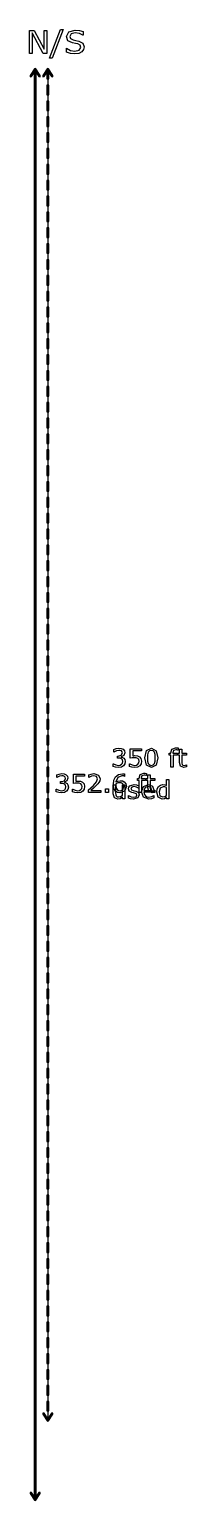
# Model space of a CAD drawing. Header units: inches. Extents: x -33163 to 19162, y -8858 to 30669.
# Drawn here: x 18602 to 19067, y 25895 to 30234 of the extents above; entities that cross this region are included whole.
import ezdxf

# ---------------------------------------------------------------- set-up
doc = ezdxf.new("R2010")
doc.units = ezdxf.units.IN
doc.layers.add('Layer 1', color=7, linetype='Continuous')

msp = doc.modelspace()

# ---------------------------------------------------------------- linework, layer by layer
at = {"layer": 'Layer 1', "color": 7}
for points in [[(18653.79971, 30162.9429), (18642.60927, 30162.9429), (18610.3626, 30223.78229), (18610.3626, 30162.9429), (18601.9127, 30162.9429), (18601.9127, 30230.9533), (18615.93495, 30230.9533), (18645.3498, 30175.41223), (18645.3498, 30230.9533), (18653.79971, 30230.9533), (18653.79971, 30162.9429)], [(18702.03274, 30234.01355), (18669.28367, 30149.05765), (18661.3818, 30149.05765), (18693.99393, 30234.01355), (18702.03274, 30234.01355)], [(18763.78558, 30182.35485), (18761.91295, 30174.49873), (18756.75164, 30167.92149), (18748.21044, 30163.35397), (18736.51758, 30161.70965), (18723.27172, 30163.07993), (18711.35053, 30167.14503), (18711.35053, 30178.47247), (18711.99035, 30178.47247), (18723.91164, 30171.84956), (18736.60933, 30169.52013), (18749.67251, 30172.67173), (18754.37696, 30181.07596), (18752.13896, 30187.74455), (18745.42463, 30191.07883), (18737.97964, 30192.58611), (18729.52963, 30194.09339), (18716.1012, 30200.62495), (18711.76203, 30212.72888), (18718.97876, 30226.70549), (18737.29447, 30232.18652), (18750.4489, 30230.81627), (18761.04562, 30227.43631), (18761.04562, 30216.7483), (18760.40581, 30216.7483), (18750.17455, 30222.18365), (18737.24843, 30224.37607), (18725.55557, 30221.36151), (18721.17076, 30213.5967), (18723.36322, 30206.92811), (18731.08227, 30203.22844), (18739.39514, 30201.67548), (18748.53016, 30199.80281), (18759.94902, 30193.728), (18763.78569, 30182.35485), (18763.78558, 30182.35485)], [(18617.13164, 30117.54173), (18604.03201, 30097.88314), (18604.72609, 30094.4849), (18608.12433, 30095.16092), (18619.1779, 30111.73187), (18630.23131, 30095.16089), (18633.62954, 30094.48483), (18634.32363, 30097.88307), (18621.22396, 30117.54169), (18619.17773, 30118.63967), (18617.13146, 30117.54169), (18617.13164, 30117.54173)], [(18619.1779, 30116.17148), (18619.1779, 25897.38932)], [(18654.54877, 30117.54173), (18641.44914, 30097.88314), (18642.14323, 30094.4849), (18645.54146, 30095.16092), (18656.59504, 30111.73187), (18667.64844, 30095.16089), (18671.04668, 30094.48483), (18671.74076, 30097.88307), (18658.64109, 30117.54169), (18656.59486, 30118.63967), (18654.5486, 30117.54169), (18654.54877, 30117.54173)], [(18653.32468, 30116.17148), (18653.32468, 30088.10863), (18659.8654, 30088.10863), (18659.8654, 30116.17148), (18653.32468, 30116.17148)], [(18656.59504, 30116.17148), (18656.59504, 26131.24642)], [(18653.32468, 30069.40006), (18653.32468, 30041.33721), (18659.8654, 30041.33721), (18659.8654, 30069.40006), (18653.32468, 30069.40006)], [(18653.32468, 30022.62864), (18653.32468, 29994.56578), (18659.8654, 29994.56578), (18659.8654, 30022.62864), (18653.32468, 30022.62864)], [(18653.32468, 29975.85722), (18653.32468, 29947.79436), (18659.8654, 29947.79436), (18659.8654, 29975.85722), (18653.32468, 29975.85722)], [(18653.32468, 29929.0858), (18653.32468, 29901.02294), (18659.8654, 29901.02294), (18659.8654, 29929.0858), (18653.32468, 29929.0858)], [(18653.32468, 29882.31437), (18653.32468, 29854.25152), (18659.8654, 29854.25152), (18659.8654, 29882.31437), (18653.32468, 29882.31437)], [(18653.32468, 29835.54295), (18653.32468, 29807.4801), (18659.8654, 29807.4801), (18659.8654, 29835.54295), (18653.32468, 29835.54295)], [(18653.32468, 29788.77153), (18653.32468, 29760.70868), (18659.8654, 29760.70868), (18659.8654, 29788.77153), (18653.32468, 29788.77153)], [(18653.32468, 29742.00011), (18653.32468, 29713.93726), (18659.8654, 29713.93726), (18659.8654, 29742.00011), (18653.32468, 29742.00011)], [(18653.32468, 29695.22869), (18653.32468, 29667.16584), (18659.8654, 29667.16584), (18659.8654, 29695.22869), (18653.32468, 29695.22869)], [(18653.32468, 29648.45727), (18653.32468, 29620.39442), (18659.8654, 29620.39442), (18659.8654, 29648.45727), (18653.32468, 29648.45727)], [(18653.32468, 29601.68585), (18653.32468, 29573.623), (18659.8654, 29573.623), (18659.8654, 29601.68585), (18653.32468, 29601.68585)], [(18653.32468, 29554.91443), (18653.32468, 29526.85158), (18659.8654, 29526.85158), (18659.8654, 29554.91443), (18653.32468, 29554.91443)], [(18653.32468, 29508.14301), (18653.32468, 29480.08015), (18659.8654, 29480.08015), (18659.8654, 29508.14301), (18653.32468, 29508.14301)], [(18653.32468, 29461.37159), (18653.32468, 29433.30873), (18659.8654, 29433.30873), (18659.8654, 29461.37159), (18653.32468, 29461.37159)], [(18653.32468, 29414.60017), (18653.32468, 29386.53731), (18659.8654, 29386.53731), (18659.8654, 29414.60017), (18653.32468, 29414.60017)], [(18653.32468, 29367.82874), (18653.32468, 29339.76589), (18659.8654, 29339.76589), (18659.8654, 29367.82874), (18653.32468, 29367.82874)], [(18653.32468, 29321.05732), (18653.32468, 29292.99447), (18659.8654, 29292.99447), (18659.8654, 29321.05732), (18653.32468, 29321.05732)], [(18653.32468, 29274.2859), (18653.32468, 29246.22305), (18659.8654, 29246.22305), (18659.8654, 29274.2859), (18653.32468, 29274.2859)], [(18653.32468, 29227.51448), (18653.32468, 29199.45163), (18659.8654, 29199.45163), (18659.8654, 29227.51448), (18653.32468, 29227.51448)], [(18653.32468, 29180.74306), (18653.32468, 29152.68021), (18659.8654, 29152.68021), (18659.8654, 29180.74306), (18653.32468, 29180.74306)], [(18653.32468, 29133.97164), (18653.32468, 29105.90879), (18659.8654, 29105.90879), (18659.8654, 29133.97164), (18653.32468, 29133.97164)], [(18653.32468, 29087.20022), (18653.32468, 29059.13737), (18659.8654, 29059.13737), (18659.8654, 29087.20022), (18653.32468, 29087.20022)], [(18653.32468, 29040.4288), (18653.32468, 29012.36595), (18659.8654, 29012.36595), (18659.8654, 29040.4288), (18653.32468, 29040.4288)], [(18653.32468, 28993.65738), (18653.32468, 28965.59452), (18659.8654, 28965.59452), (18659.8654, 28993.65738), (18653.32468, 28993.65738)], [(18653.32468, 28946.88596), (18653.32468, 28918.8231), (18659.8654, 28918.8231), (18659.8654, 28946.88596), (18653.32468, 28946.88596)], [(18653.32468, 28900.11454), (18653.32468, 28872.05168), (18659.8654, 28872.05168), (18659.8654, 28900.11454), (18653.32468, 28900.11454)], [(18653.32468, 28853.34311), (18653.32468, 28825.28026), (18659.8654, 28825.28026), (18659.8654, 28853.34311), (18653.32468, 28853.34311)], [(18653.32468, 28806.57169), (18653.32468, 28778.50884), (18659.8654, 28778.50884), (18659.8654, 28806.57169), (18653.32468, 28806.57169)], [(18653.32468, 28759.80027), (18653.32468, 28731.73742), (18659.8654, 28731.73742), (18659.8654, 28759.80027), (18653.32468, 28759.80027)], [(18653.32468, 28713.02885), (18653.32468, 28684.966), (18659.8654, 28684.966), (18659.8654, 28713.02885), (18653.32468, 28713.02885)], [(18653.32468, 28666.25743), (18653.32468, 28638.19458), (18659.8654, 28638.19458), (18659.8654, 28666.25743), (18653.32468, 28666.25743)], [(18653.32468, 28619.48601), (18653.32468, 28591.42316), (18659.8654, 28591.42316), (18659.8654, 28619.48601), (18653.32468, 28619.48601)], [(18653.32468, 28572.71459), (18653.32468, 28544.65174), (18659.8654, 28544.65174), (18659.8654, 28572.71459), (18653.32468, 28572.71459)], [(18653.32468, 28525.94317), (18653.32468, 28497.88032), (18659.8654, 28497.88032), (18659.8654, 28525.94317), (18653.32468, 28525.94317)], [(18653.32468, 28479.17175), (18653.32468, 28451.1089), (18659.8654, 28451.1089), (18659.8654, 28479.17175), (18653.32468, 28479.17175)], [(18653.32468, 28432.40033), (18653.32468, 28404.33747), (18659.8654, 28404.33747), (18659.8654, 28432.40033), (18653.32468, 28432.40033)], [(18653.32468, 28385.62891), (18653.32468, 28357.56605), (18659.8654, 28357.56605), (18659.8654, 28385.62891), (18653.32468, 28385.62891)], [(18653.32468, 28338.85749), (18653.32468, 28310.79463), (18659.8654, 28310.79463), (18659.8654, 28338.85749), (18653.32468, 28338.85749)], [(18653.32468, 28292.08606), (18653.32468, 28264.02321), (18659.8654, 28264.02321), (18659.8654, 28292.08606), (18653.32468, 28292.08606)], [(18653.32468, 28245.31464), (18653.32468, 28217.25179), (18659.8654, 28217.25179), (18659.8654, 28245.31464), (18653.32468, 28245.31464)], [(18653.32468, 28198.54322), (18653.32468, 28170.48037), (18659.8654, 28170.48037), (18659.8654, 28198.54322), (18653.32468, 28198.54322)], [(18653.32468, 28151.7718), (18653.32468, 28123.70895), (18659.8654, 28123.70895), (18659.8654, 28151.7718), (18653.32468, 28151.7718)], [(18653.32468, 28105.00038), (18653.32468, 28076.93753), (18659.8654, 28076.93753), (18659.8654, 28105.00038), (18653.32468, 28105.00038)], [(18881.60944, 28084.42826), (18884.4961, 28080.48195), (18885.62879, 28074.34323), (18884.27682, 28067.5102), (18880.47664, 28062.10219), (18874.00908, 28058.302), (18865.89716, 28057.09626), (18856.98131, 28058.19237), (18849.7829, 28060.53095), (18849.7829, 28068.16787), (18850.33107, 28068.16787), (18857.63909, 28064.76967), (18865.75093, 28063.4177), (18870.64736, 28064.18473), (18874.84946, 28066.45026), (18877.33427, 28069.99458), (18878.17426, 28074.89101), (18877.22425, 28079.71433), (18874.66643, 28082.7471), (18870.68353, 28084.28186), (18865.64102, 28084.72057), (18862.35235, 28084.72057), (18862.35235, 28090.78626), (18864.91016, 28090.78626), (18873.75286, 28093.08825), (18877.07805, 28099.88479), (18876.23802, 28103.31951), (18873.89944, 28105.76772), (18870.53773, 28107.0832), (18866.48179, 28107.44895), (18859.10069, 28106.20662), (18851.71953, 28102.69875), (18851.35375, 28102.69875), (18851.35375, 28110.3356), (18858.25985, 28112.67418), (18866.66411, 28113.77039), (18873.67982, 28113.03982), (18879.16088, 28110.70124), (18883.14374, 28106.46255), (18884.49571, 28100.65269), (18881.28019, 28092.72346), (18873.75286, 28088.48484), (18873.75286, 28087.97315), (18877.77232, 28086.73081), (18881.60906, 28084.42872), (18881.60944, 28084.42826)], [(18933.53302, 28075.51248), (18932.14446, 28068.24095), (18928.34431, 28062.3945), (18922.05942, 28058.44823), (18913.65516, 28057.09626), (18905.06822, 28058.04628), (18898.08907, 28060.27523), (18898.08907, 28067.98519), (18898.60076, 28067.98519), (18905.61646, 28064.73308), (18913.50914, 28063.4177), (18918.51517, 28064.14824), (18922.86343, 28066.70609), (18925.27516, 28070.46968), (18926.11515, 28075.54879), (18925.12858, 28080.2991), (18922.46109, 28083.40499), (18917.82052, 28085.34162), (18911.75484, 28085.92624), (18905.54303, 28085.48753), (18900.42747, 28084.61104), (18900.42747, 28112.63741), (18933.16745, 28112.63741), (18933.16745, 28106.24282), (18907.47966, 28106.24282), (18907.47966, 28091.77294), (18910.69518, 28091.99186), (18913.54535, 28092.06667), (18921.2918, 28091.29965), (18927.39408, 28088.66875), (18931.92501, 28083.48001), (18933.53284, 28075.51428), (18933.53302, 28075.51248)], [(18981.47373, 28085.45143), (18976.86965, 28063.92929), (18962.65552, 28057.09626), (18948.33177, 28064.03882), (18943.83732, 28085.37828), (18948.40485, 28106.79089), (18962.65552, 28113.73345), (18976.94269, 28106.68125), (18981.47373, 28085.45143), (18981.47373, 28085.45143)], [(18971.86362, 28068.86217), (18973.58105, 28075.80483), (18974.05625, 28085.45143), (18973.58105, 28095.09803), (18971.82713, 28102.04058), (18968.31926, 28106.27931), (18962.65552, 28107.70432), (18956.9552, 28106.27931), (18953.41088, 28101.96754), (18951.69344, 28094.91535), (18951.25473, 28085.37828), (18951.65696, 28075.84132), (18953.37428, 28068.9718), (18956.77252, 28064.62344), (18962.65552, 28063.12535), (18968.35575, 28064.5504), (18971.86362, 28068.86217), (18971.86362, 28068.86217)], [(19041.4361, 28108.43517), (19041.07032, 28108.43517), (19038.11063, 28109.09277), (19034.89511, 28109.45855), (19028.46403, 28107.48544), (19026.49084, 28100.43314), (19026.49084, 28099.04461), (19038.87797, 28099.04461), (19038.87797, 28093.27124), (19026.71011, 28093.27124), (19026.71011, 28058.22896), (19019.8405, 28058.22896), (19019.8405, 28093.27096), (19015.19993, 28093.27096), (19015.19993, 28099.04433), (19019.8405, 28099.04433), (19019.8405, 28100.3963), (19023.458, 28111.54109), (19033.9085, 28115.45088), (19038.03748, 28115.23199), (19041.43571, 28114.72034), (19041.4361, 28108.43517)], [(19066.9777, 28058.59435), (19062.73908, 28057.75432), (19058.68307, 28057.42506), (19049.18266, 28060.78681), (19045.93055, 28071.56611), (19045.93055, 28093.27096), (19041.28998, 28093.27096), (19041.28998, 28099.04433), (19045.93055, 28099.04433), (19045.93055, 28110.77375), (19052.80013, 28110.77375), (19052.80013, 28099.04433), (19066.9777, 28099.04433), (19066.9777, 28093.27096), (19052.80013, 28093.27096), (19052.80013, 28074.67203), (19052.94608, 28069.62951), (19053.96925, 28066.26783), (19056.1616, 28064.11197), (19060.47337, 28063.45437), (19063.98123, 28063.92957), (19066.61213, 28064.76957), (19066.97787, 28064.76957), (19066.9777, 28058.59435)], [(18653.32468, 28058.22896), (18653.32468, 28030.16611), (18659.8654, 28030.16611), (18659.8654, 28058.22896), (18653.32468, 28058.22896)], [(18713.23233, 28009.59399), (18716.11898, 28005.64768), (18717.25168, 27999.50895), (18715.89971, 27992.67593), (18712.09953, 27987.26791), (18705.63196, 27983.46773), (18697.52005, 27982.26199), (18688.6042, 27983.35809), (18681.40578, 27985.69667), (18681.40578, 27993.3336), (18681.95396, 27993.3336), (18689.26197, 27989.9354), (18697.37382, 27988.58343), (18702.27025, 27989.35045), (18706.47235, 27991.61599), (18708.95715, 27995.16031), (18709.79715, 28000.05674), (18708.84713, 28004.88006), (18706.28931, 28007.91283), (18702.30642, 28009.44758), (18697.2639, 28009.8863), (18693.97523, 28009.8863), (18693.97523, 28015.95199), (18696.53305, 28015.95199), (18705.37575, 28018.25397), (18708.70094, 28025.05051), (18707.86091, 28028.48523), (18705.52233, 28030.93345), (18702.16061, 28032.24893), (18698.10467, 28032.61468), (18690.72358, 28031.37234), (18683.34241, 28027.86447), (18682.97663, 28027.86447), (18682.97663, 28035.50133), (18689.88273, 28037.83991), (18698.287, 28038.93612), (18705.3027, 28038.20555), (18710.78376, 28035.86697), (18714.76662, 28031.62828), (18716.11859, 28025.81842), (18712.90307, 28017.88918), (18705.37575, 28013.65056), (18705.37575, 28013.13887), (18709.3952, 28011.89654), (18713.23194, 28009.59445), (18713.23233, 28009.59399)], [(18765.1559, 28000.67821), (18763.76734, 27993.40668), (18759.96719, 27987.56023), (18753.68231, 27983.61396), (18745.27804, 27982.26199), (18736.6911, 27983.21201), (18729.71195, 27985.44095), (18729.71195, 27993.15092), (18730.22364, 27993.15092), (18737.23935, 27989.89881), (18745.13203, 27988.58343), (18750.13806, 27989.31397), (18754.48631, 27991.87182), (18756.89804, 27995.63541), (18757.73804, 28000.71452), (18756.75146, 28005.46483), (18754.08397, 28008.57071), (18749.44341, 28010.50734), (18743.37772, 28011.09197), (18737.16592, 28010.65325), (18732.05036, 28009.77677), (18732.05036, 28037.80314), (18764.79033, 28037.80314), (18764.79033, 28031.40855), (18739.10255, 28031.40855), (18739.10255, 28016.93867), (18742.31807, 28017.15758), (18745.16823, 28017.2324), (18752.91469, 28016.46537), (18759.01696, 28013.83448), (18763.54789, 28008.64573), (18765.15573, 28000.68001), (18765.1559, 28000.67821)], [(18813.16966, 27983.39469), (18776.33718, 27983.39469), (18776.33718, 27991.03161), (18784.01059, 27997.60881), (18791.20897, 28004.14952), (18800.81912, 28014.92882), (18803.41342, 28023.58891), (18800.59985, 28030.2027), (18792.81681, 28032.61432), (18785.61839, 28031.44503), (18778.05454, 28027.86412), (18777.68876, 28027.86412), (18777.68876, 28035.53753), (18784.59487, 28037.87611), (18792.99913, 28038.93576), (18806.11701, 28034.87982), (18810.86732, 28023.9543), (18810.06377, 28018.14437), (18807.76178, 28013.06537), (18804.40003, 28008.60737), (18799.75947, 28003.74754), (18791.68411, 27996.2934), (18783.90096, 27989.64309), (18813.16966, 27989.64309), (18813.16966, 27983.39469)], [(18888.77127, 28001.0436), (18883.29021, 27987.48718), (18869.91658, 27982.26199), (18862.60856, 27983.50432), (18856.7986, 27987.19487), (18851.9388, 27995.23374), (18850.25792, 28007.292), (18851.79268, 28020.11756), (18856.76211, 28030.05647), (18865.05674, 28036.48755), (18876.89573, 28038.82613), (18880.51323, 28038.6437), (18883.473, 28037.9861), (18883.473, 28031.00688), (18883.10725, 28031.00688), (18880.00137, 28032.03005), (18875.79923, 28032.5417), (18863.26599, 28027.60875), (18857.82148, 28014.34465), (18863.85061, 28017.15833), (18870.75668, 28018.14483), (18876.85889, 28017.48723), (18882.30342, 28014.92938), (18887.12671, 28009.3022), (18888.77099, 28001.04417), (18888.77127, 28001.0436)], [(18947.85678, 28033.60136), (18947.49103, 28033.60136), (18944.53123, 28034.25899), (18941.31567, 28034.62474), (18934.88463, 28032.65162), (18932.91144, 28025.59936), (18932.91144, 28024.2108), (18945.29857, 28024.2108), (18945.29857, 28018.43743), (18933.13107, 28018.43743), (18933.13107, 27983.39469), (18926.26145, 27983.39469), (18926.26145, 28018.43669), (18921.62088, 28018.43669), (18921.62088, 28024.21006), (18926.26145, 28024.21006), (18926.26145, 28025.56203), (18929.87896, 28036.70682), (18940.32945, 28040.6166), (18944.45854, 28040.39772), (18947.85678, 28039.88607), (18947.85678, 28033.60136)], [(18973.39837, 27983.76054), (18969.15964, 27982.92051), (18965.10374, 27982.59125), (18955.60323, 27985.953), (18952.35122, 27996.73229), (18952.35122, 28018.43715), (18947.71055, 28018.43715), (18947.71055, 28024.21052), (18952.35122, 28024.21052), (18952.35122, 28035.93994), (18959.22073, 28035.93994), (18959.22073, 28024.21052), (18973.39837, 28024.21052), (18973.39837, 28018.43715), (18959.22073, 28018.43715), (18959.22073, 27999.83821), (18959.36664, 27994.7957), (18960.38974, 27991.43405), (18962.5822, 27989.27815), (18966.89386, 27988.62055), (18970.40173, 27989.09576), (18973.03262, 27989.93575), (18973.39837, 27989.93575), (18973.39837, 27983.76054)], [(18653.32468, 28011.45754), (18653.32468, 27983.39469), (18659.8654, 27983.39469), (18659.8654, 28011.45754), (18653.32468, 28011.45754)], [(18836.00731, 27983.39469), (18827.27414, 27983.39469), (18827.27414, 27993.80863), (18836.00731, 27993.80863), (18836.00731, 27983.39469)], [(18884.27682, 27964.68612), (18877.40731, 27964.68612), (18877.40731, 27969.21716), (18870.75696, 27965.01502), (18863.74126, 27963.55342), (18853.72927, 27967.4632), (18850.14836, 27979.00988), (18850.14836, 28005.50149), (18857.01787, 28005.50149), (18857.01787, 27982.26199), (18857.30972, 27976.92705), (18858.55206, 27973.16343), (18861.10991, 27970.82488), (18865.67743, 27970.09431), (18871.48736, 27971.48276), (18877.40685, 27975.02719), (18877.40685, 28005.50167), (18884.27636, 28005.50167), (18884.27682, 27964.68612)], [(18881.35362, 28000.75175), (18880.33052, 28006.37893), (18877.04192, 28010.25215), (18873.31482, 28011.7869), (18869.03964, 28012.15265), (18863.26627, 28011.42208), (18857.78521, 28009.15668), (18857.67575, 28007.58544), (18857.63835, 28005.72186), (18858.80764, 27996.58684), (18862.09624, 27991.32506), (18865.71371, 27988.94992), (18869.98892, 27988.21935), (18878.32, 27991.43487), (18881.35287, 28000.75259), (18881.35362, 28000.75175)], [(18926.95575, 27976.45203), (18922.31518, 27967.28042), (18909.70878, 27963.69951), (18901.37767, 27964.75916), (18895.05623, 27967.13433), (18895.05623, 27974.8443), (18895.42197, 27974.8443), (18902.65695, 27970.93452), (18910.2938, 27969.50947), (18917.38265, 27970.97107), (18919.9404, 27975.57505), (18918.55194, 27979.22915), (18913.21701, 27981.34842), (18909.38034, 27982.11548), (18905.10516, 27983.0655), (18897.46824, 27987.23114), (18895.23929, 27994.02761), (18896.26236, 27998.77782), (18899.44143, 28002.76068), (18904.63006, 28005.46472), (18911.71892, 28006.48778), (18919.10001, 28005.5739), (18925.34841, 28003.4181), (18925.34841, 27996.07349), (18924.98263, 27996.07349), (18918.58804, 27999.3256), (18911.20698, 28000.67757), (18904.84895, 27999.21597), (18902.25464, 27994.94076), (18903.82588, 27991.14061), (18908.79532, 27989.05779), (18913.03394, 27988.18127), (18916.98035, 27987.37773), (18924.36141, 27983.61413), (18926.95575, 27976.4522), (18926.95575, 27976.45203)], [(18970.95015, 27984.3813), (18940.87752, 27984.3813), (18942.01033, 27977.80399), (18945.11625, 27973.2365), (18949.61069, 27970.60561), (18955.38406, 27969.72909), (18963.75177, 27971.37341), (18969.78086, 27974.66208), (18970.14661, 27974.66208), (18970.14661, 27967.17135), (18963.05786, 27964.72317), (18955.4575, 27963.73656), (18939.59909, 27969.21762), (18933.89876, 27984.85675), (18939.34326, 28000.75175), (18953.74006, 28006.63475), (18966.45606, 28001.8114), (18970.95054, 27988.10886), (18970.95015, 27984.3813)], [(18964.26325, 27989.64309), (18961.52283, 27998.01076), (18953.37428, 28000.97056), (18944.56818, 27997.71844), (18940.87752, 27989.64309), (18964.26325, 27989.64309)], [(19014.46946, 27964.68612), (19007.59995, 27964.68612), (19007.59995, 27968.96129), (19001.42463, 27964.97843), (18994.44548, 27963.55342), (18982.8257, 27969.18056), (18978.55052, 27984.78325), (18980.01212, 27994.0279), (18984.03158, 28000.93396), (18989.80484, 28005.17269), (18996.67443, 28006.63429), (19002.37465, 28005.94021), (19007.59995, 28003.85738), (19007.59995, 28021.54285), (19014.46946, 28021.54285), (19014.46946, 27964.68612)], [(19007.59995, 27974.73466), (19007.59995, 27998.15695), (19002.63051, 27999.87431), (18997.84372, 28000.34951), (18988.85482, 27996.33006), (18985.63927, 27984.92955), (18988.12408, 27973.8579), (18996.0898, 27970.09431), (19002.00929, 27971.37313), (19007.59995, 27974.73488), (19007.59995, 27974.73466)], [(18653.32468, 27964.68612), (18653.32468, 27936.62327), (18659.8654, 27936.62327), (18659.8654, 27964.68612), (18653.32468, 27964.68612)], [(18653.32468, 27917.9147), (18653.32468, 27889.85184), (18659.8654, 27889.85184), (18659.8654, 27917.9147), (18653.32468, 27917.9147)], [(18653.32468, 27871.14328), (18653.32468, 27843.08042), (18659.8654, 27843.08042), (18659.8654, 27871.14328), (18653.32468, 27871.14328)], [(18653.32468, 27824.37186), (18653.32468, 27796.309), (18659.8654, 27796.309), (18659.8654, 27824.37186), (18653.32468, 27824.37186)], [(18653.32468, 27777.60043), (18653.32468, 27749.53758), (18659.8654, 27749.53758), (18659.8654, 27777.60043), (18653.32468, 27777.60043)], [(18653.32468, 27730.82901), (18653.32468, 27702.76616), (18659.8654, 27702.76616), (18659.8654, 27730.82901), (18653.32468, 27730.82901)], [(18653.32468, 27684.05759), (18653.32468, 27655.99474), (18659.8654, 27655.99474), (18659.8654, 27684.05759), (18653.32468, 27684.05759)], [(18653.32468, 27637.28617), (18653.32468, 27609.22332), (18659.8654, 27609.22332), (18659.8654, 27637.28617), (18653.32468, 27637.28617)], [(18653.32468, 27590.51475), (18653.32468, 27562.4519), (18659.8654, 27562.4519), (18659.8654, 27590.51475), (18653.32468, 27590.51475)], [(18653.32468, 27543.74333), (18653.32468, 27515.68048), (18659.8654, 27515.68048), (18659.8654, 27543.74333), (18653.32468, 27543.74333)], [(18653.32468, 27496.97191), (18653.32468, 27468.90906), (18659.8654, 27468.90906), (18659.8654, 27496.97191), (18653.32468, 27496.97191)], [(18653.32468, 27450.20049), (18653.32468, 27422.13764), (18659.8654, 27422.13764), (18659.8654, 27450.20049), (18653.32468, 27450.20049)], [(18653.32468, 27403.42907), (18653.32468, 27375.36622), (18659.8654, 27375.36622), (18659.8654, 27403.42907), (18653.32468, 27403.42907)], [(18653.32468, 27356.65765), (18653.32468, 27328.59479), (18659.8654, 27328.59479), (18659.8654, 27356.65765), (18653.32468, 27356.65765)], [(18653.32468, 27309.88623), (18653.32468, 27281.82337), (18659.8654, 27281.82337), (18659.8654, 27309.88623), (18653.32468, 27309.88623)], [(18653.32468, 27263.1148), (18653.32468, 27235.05195), (18659.8654, 27235.05195), (18659.8654, 27263.1148), (18653.32468, 27263.1148)], [(18653.32468, 27216.34338), (18653.32468, 27188.28053), (18659.8654, 27188.28053), (18659.8654, 27216.34338), (18653.32468, 27216.34338)], [(18653.32468, 27169.57196), (18653.32468, 27141.50911), (18659.8654, 27141.50911), (18659.8654, 27169.57196), (18653.32468, 27169.57196)], [(18653.32468, 27122.80054), (18653.32468, 27094.73769), (18659.8654, 27094.73769), (18659.8654, 27122.80054), (18653.32468, 27122.80054)], [(18653.32468, 27076.02912), (18653.32468, 27047.96627), (18659.8654, 27047.96627), (18659.8654, 27076.02912), (18653.32468, 27076.02912)], [(18653.32468, 27029.2577), (18653.32468, 27001.19485), (18659.8654, 27001.19485), (18659.8654, 27029.2577), (18653.32468, 27029.2577)], [(18653.32468, 26982.48628), (18653.32468, 26954.42343), (18659.8654, 26954.42343), (18659.8654, 26982.48628), (18653.32468, 26982.48628)], [(18653.32468, 26935.71486), (18653.32468, 26907.65201), (18659.8654, 26907.65201), (18659.8654, 26935.71486), (18653.32468, 26935.71486)], [(18653.32468, 26888.94344), (18653.32468, 26860.88059), (18659.8654, 26860.88059), (18659.8654, 26888.94344), (18653.32468, 26888.94344)], [(18653.32468, 26842.17202), (18653.32468, 26814.10916), (18659.8654, 26814.10916), (18659.8654, 26842.17202), (18653.32468, 26842.17202)], [(18653.32468, 26795.4006), (18653.32468, 26767.33774), (18659.8654, 26767.33774), (18659.8654, 26795.4006), (18653.32468, 26795.4006)], [(18653.32468, 26748.62918), (18653.32468, 26720.56632), (18659.8654, 26720.56632), (18659.8654, 26748.62918), (18653.32468, 26748.62918)], [(18653.32468, 26701.85775), (18653.32468, 26673.7949), (18659.8654, 26673.7949), (18659.8654, 26701.85775), (18653.32468, 26701.85775)], [(18653.32468, 26655.08633), (18653.32468, 26627.02348), (18659.8654, 26627.02348), (18659.8654, 26655.08633), (18653.32468, 26655.08633)], [(18653.32468, 26608.31491), (18653.32468, 26580.25206), (18659.8654, 26580.25206), (18659.8654, 26608.31491), (18653.32468, 26608.31491)], [(18653.32468, 26561.54349), (18653.32468, 26533.48064), (18659.8654, 26533.48064), (18659.8654, 26561.54349), (18653.32468, 26561.54349)], [(18653.32468, 26514.77207), (18653.32468, 26486.70922), (18659.8654, 26486.70922), (18659.8654, 26514.77207), (18653.32468, 26514.77207)], [(18653.32468, 26468.00065), (18653.32468, 26439.9378), (18659.8654, 26439.9378), (18659.8654, 26468.00065), (18653.32468, 26468.00065)], [(18653.32468, 26421.22923), (18653.32468, 26393.16638), (18659.8654, 26393.16638), (18659.8654, 26421.22923), (18653.32468, 26421.22923)], [(18653.32468, 26374.45781), (18653.32468, 26346.39496), (18659.8654, 26346.39496), (18659.8654, 26374.45781), (18653.32468, 26374.45781)], [(18653.32468, 26327.68639), (18653.32468, 26299.62353), (18659.8654, 26299.62353), (18659.8654, 26327.68639), (18653.32468, 26327.68639)], [(18653.32468, 26280.91497), (18653.32468, 26252.85211), (18659.8654, 26252.85211), (18659.8654, 26280.91497), (18653.32468, 26280.91497)], [(18653.32468, 26234.14355), (18653.32468, 26206.08069), (18659.8654, 26206.08069), (18659.8654, 26234.14355), (18653.32468, 26234.14355)], [(18653.32468, 26187.37212), (18653.32468, 26159.30927), (18659.8654, 26159.30927), (18659.8654, 26187.37212), (18653.32468, 26187.37212)], [(18642.1434, 26152.93303), (18641.44932, 26149.5348), (18654.54899, 26129.87621), (18656.59522, 26128.77823), (18658.64148, 26129.87621), (18671.74112, 26149.5348), (18671.04703, 26152.93303), (18667.6488, 26152.25669), (18656.59504, 26135.68607), (18645.54164, 26152.25698), (18642.1434, 26152.93331), (18642.1434, 26152.93303)], [(18653.32468, 26140.6007), (18653.32468, 26131.24642), (18659.8654, 26131.24642), (18659.8654, 26140.6007), (18653.32468, 26140.6007)], [(18604.72627, 25919.07593), (18604.03218, 25915.67769), (18617.13185, 25896.0191), (18619.17808, 25894.92112), (18621.22435, 25896.0191), (18634.32398, 25915.67769), (18633.62989, 25919.07593), (18630.23166, 25918.39959), (18619.1779, 25901.82896), (18608.1245, 25918.39987), (18604.72627, 25919.07621), (18604.72627, 25919.07593)]]:
    msp.add_lwpolyline(points, dxfattribs=at)
msp.add_lwpolyline([(18615.90755, 30116.17148), (18615.90755, 25897.38932), (18622.44826, 25897.38932), (18622.44826, 30116.17148), (18615.90755, 30116.17148)], close=True, dxfattribs=at)

doc.saveas('drawing.dxf')
